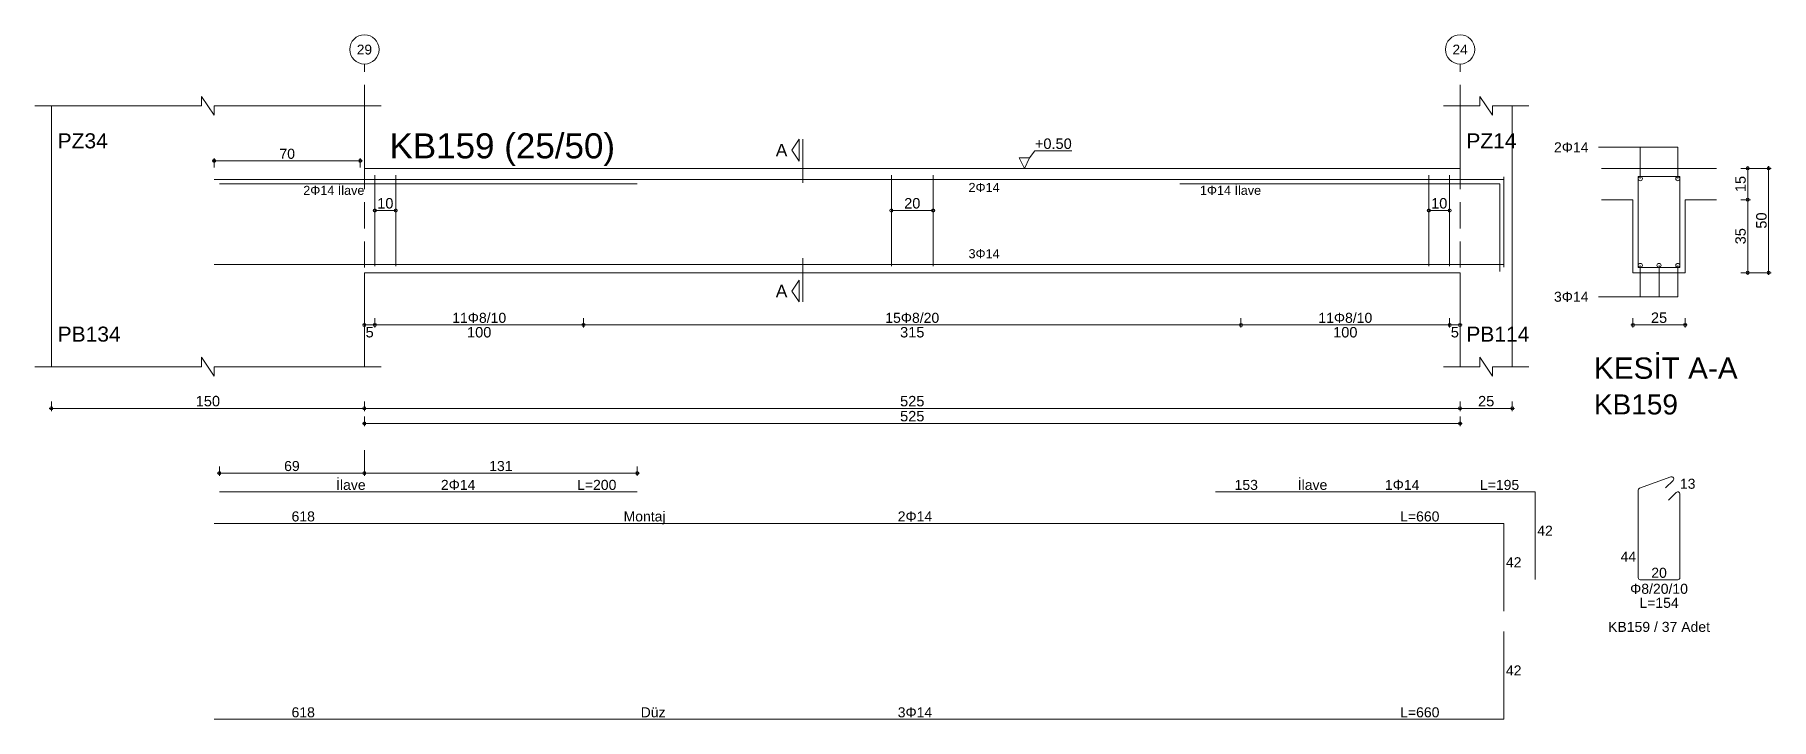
# Model space of a CAD drawing. Header units: millimetres. Extents: x 23801 to 80069, y 9628 to 14137.
# Drawn here: x 27788 to 29036, y 10532 to 11024 of the extents above; entities that cross this region are included whole.
import ezdxf

# ---------------------------------------------------------------- set-up
doc = ezdxf.new("R2010")
doc.units = ezdxf.units.MM
doc.linetypes.add('DASHDOT2', pattern=[12.7, 6.35, -3.175, 0, -3.175])
doc.linetypes.add('DASHED4', pattern=[18.75, 12.5, -6.25])
doc.layers.add('aks', color=251, linetype='DASHDOT2', lineweight=35)
for name, color, linetype in [('Donatı Topl. Uzun. Yazısı', 7, 'Continuous'), ('Donatı Uz. Yazısı', 7, 'Continuous'), ('Donatı Yazısı', 7, 'Continuous'), ('Donatı Çizgisi', 7, 'Continuous'), ('Kiriş', 7, 'Continuous'), ('Standart', 7, 'Continuous'), ('Ölçülendirme', 7, 'Continuous')]:
    doc.layers.add(name, color=color, linetype=linetype)
doc.styles.add('arial_1_18', font='arial.ttf', dxfattribs={"height": 0.2})

# ---------------------------------------------------------------- blocks, each defined once
blk = doc.blocks.new('IDE143Entity7363')
at = {"layer": 'aks', "color": 30, "linetype": 'DASHED4', "lineweight": 5}
for points in [[(15205.74, 2016.8), (15205.74, 2151.8)], [(15730.74, 2016.8), (15730.74, 2151.8)], [(15205.74, 1955.8), (15205.74, 1966.8)]]:
    blk.add_lwpolyline(points, dxfattribs=at)
at = {"layer": 'aks', "color": 1, "linetype": 'Continuous', "lineweight": 5}
for centre in [(15205.74, 2158.8), (15730.74, 2158.8)]:
    blk.add_circle(centre, 7, dxfattribs=at)
at = {"layer": 'Donatı Çizgisi', "color": 5, "linetype": 'Continuous', "lineweight": 5}
for points in [[(15210.74, 2055), (15210.74, 2098.6)], [(15220.74, 2055), (15220.74, 2098.6)], [(15458.24, 2055), (15458.24, 2098.6)], [(15478.24, 2055), (15478.24, 2098.6)], [(15715.74, 2055), (15715.74, 2098.6)], [(15725.74, 2055), (15725.74, 2098.6)], [(15751.74, 2054.4), (15751.74, 2097.8)], [(15816.07, 2054.3), (15816.07, 2097.9)], [(15816.07, 2097.9), (15836.07, 2097.9)], [(15836.07, 2054.3), (15836.07, 2097.9)], [(15133.74, 2096.4), (15751.74, 2096.4)], [(15136.24, 2094.4), (15336.49, 2094.4)], [(15596.49, 2094.4), (15749.74, 2094.4)], [(15749.74, 2052.4), (15749.74, 2094.4)], [(15133.74, 2055.8), (15751.74, 2055.8)], [(15816.07, 2054.3), (15836.07, 2054.3)], [(15816.07, 1905.72), (15816.07, 1947.59)], [(15816.75, 1948.54), (15831.75, 1954.01)], [(15829.18, 1948.69), (15832.82, 1952.33)], [(15136.24, 1946.8), (15336.49, 1946.8)], [(15613.49, 1946.8), (15766.74, 1946.8)], [(15766.74, 1904.8), (15766.74, 1946.8)], [(15830.56, 1942.78), (15834.33, 1946.56)], [(15836.07, 1905.72), (15836.07, 1945.84)], [(15133.74, 1931.7), (15751.74, 1931.7)], [(15751.74, 1889.7), (15751.74, 1931.7)], [(15817.09, 1904.7), (15835.05, 1904.7)], [(15751.74, 1837.85), (15751.74, 1879.85)], [(15133.74, 1837.85), (15751.74, 1837.85)]]:
    blk.add_lwpolyline(points, dxfattribs=at)
for centre in [(15817.07, 2096.9), (15835.07, 2096.9), (15817.07, 2055.3), (15826.07, 2055.3), (15835.07, 2055.3)]:
    blk.add_circle(centre, 1, dxfattribs=at)
for centre, start, end in [((15817.09, 1947.59), 110, 180), ((15832.1, 1953.05), 315, 110), ((15835.05, 1945.84), 0, 135), ((15817.09, 1905.72), 180, 270), ((15835.05, 1905.72), 270, 0)]:
    blk.add_arc(centre, 1.02, start, end, dxfattribs=at)
at = {"layer": 'Kiriş', "color": 1, "linetype": 'Continuous', "lineweight": 5}
for points in [[(15047.74, 2131.8), (15127.74, 2131.8)], [(15055.74, 2006.8), (15055.74, 2131.8)], [(15127.74, 2131.8), (15127.74, 2136.3)], [(15133.74, 2127.3), (15127.74, 2136.3)], [(15133.74, 2127.3), (15133.74, 2131.8)], [(15133.74, 2131.8), (15213.74, 2131.8)], [(15205.74, 2101.8), (15205.74, 2131.8)], [(15722.74, 2131.8), (15740.24, 2131.8)], [(15730.74, 2101.8), (15730.74, 2131.8)], [(15740.24, 2131.8), (15740.24, 2136.3)], [(15746.24, 2127.3), (15740.24, 2136.3)], [(15746.24, 2131.8), (15763.74, 2131.8)], [(15746.24, 2127.3), (15746.24, 2131.8)], [(15755.74, 2006.8), (15755.74, 2131.8)], [(15205.74, 2101.8), (15730.74, 2101.8)], [(15798.57, 2101.8), (15853.57, 2101.8)], [(15798.57, 2086.8), (15813.57, 2086.8)], [(15813.57, 2051.8), (15813.57, 2086.8)], [(15838.57, 2086.8), (15853.57, 2086.8)], [(15838.57, 2051.8), (15838.57, 2086.8)], [(15205.74, 2051.8), (15730.74, 2051.8)], [(15205.74, 2006.8), (15205.74, 2051.8)], [(15730.74, 2006.8), (15730.74, 2051.8)], [(15813.57, 2051.8), (15838.57, 2051.8)], [(15047.74, 2006.8), (15127.74, 2006.8)], [(15133.74, 2002.3), (15127.74, 2011.3)], [(15127.74, 2006.8), (15127.74, 2011.3)], [(15133.74, 2006.8), (15213.74, 2006.8)], [(15133.74, 2002.3), (15133.74, 2006.8)], [(15722.74, 2006.8), (15740.24, 2006.8)], [(15746.24, 2002.3), (15740.24, 2011.3)], [(15740.24, 2006.8), (15740.24, 2011.3)], [(15746.24, 2006.8), (15763.74, 2006.8)], [(15746.24, 2002.3), (15746.24, 2006.8)]]:
    blk.add_lwpolyline(points, dxfattribs=at)
at = {"layer": 'Ölçülendirme', "color": 1, "linetype": 'Continuous', "lineweight": 5}
for points in [[(15410.49, 2110.55), (15413.99, 2115.8)], [(15413.99, 2105.3), (15413.99, 2115.8)], [(15415.74, 2094.8), (15415.74, 2115.8)], [(15132.74, 2105.4), (15204.74, 2105.4)], [(15133.74, 2102.15), (15133.74, 2106.65)], [(15203.74, 2102.15), (15203.74, 2106.65)], [(15413.99, 2105.3), (15410.49, 2110.55)], [(15521.99, 2101.8), (15519.49, 2106.8)], [(15519.49, 2106.8), (15524.49, 2106.8)], [(15524.49, 2106.8), (15521.99, 2101.8)], [(15524.49, 2106.8), (15526.99, 2110.13)], [(15526.99, 2110.13), (15544.67, 2110.13)], [(15797.07, 2111.9), (15835.07, 2111.9)], [(15817.07, 2096.9), (15817.07, 2111.9)], [(15835.07, 2096.9), (15835.07, 2111.9)], [(15521.99, 2101.8), (15521.99, 2101.8)], [(15865.32, 2101.8), (15879.82, 2101.8)], [(15868.57, 2050.8), (15868.57, 2102.8)], [(15878.57, 2050.8), (15878.57, 2102.8)], [(15210.74, 2081.6), (15220.74, 2081.6)], [(15458.24, 2081.6), (15478.24, 2081.6)], [(15715.74, 2081.6), (15725.74, 2081.6)], [(15865.32, 2086.8), (15869.82, 2086.8)], [(15415.74, 2037.8), (15415.74, 2058.8)], [(15817.07, 2040.3), (15817.07, 2055.3)], [(15826.07, 2040.3), (15826.07, 2055.3)], [(15835.07, 2040.3), (15835.07, 2055.3)], [(15410.49, 2043.05), (15413.99, 2048.3)], [(15413.99, 2037.8), (15413.99, 2048.3)], [(15865.32, 2051.8), (15879.82, 2051.8)], [(15413.99, 2037.8), (15410.49, 2043.05)], [(15797.07, 2040.3), (15835.07, 2040.3)], [(15204.74, 2026.8), (15731.74, 2026.8)], [(15205.74, 2025.55), (15205.74, 2030.05)], [(15210.74, 2025.55), (15210.74, 2030.05)], [(15310.74, 2025.55), (15310.74, 2030.05)], [(15625.74, 2025.55), (15625.74, 2030.05)], [(15725.74, 2025.55), (15725.74, 2030.05)], [(15730.74, 2025.55), (15730.74, 2030.05)], [(15812.57, 2026.8), (15839.57, 2026.8)], [(15813.57, 2025.55), (15813.57, 2030.05)], [(15838.57, 2025.55), (15838.57, 2030.05)], [(15055.74, 1985.55), (15055.74, 1990.05)], [(15205.74, 1985.55), (15205.74, 1990.05)], [(15730.74, 1985.55), (15730.74, 1990.05)], [(15755.74, 1985.55), (15755.74, 1990.05)], [(15054.74, 1986.8), (15756.74, 1986.8)], [(15205.74, 1978.35), (15205.74, 1982.85)], [(15730.74, 1978.35), (15730.74, 1982.85)], [(15204.74, 1979.6), (15731.74, 1979.6)], [(15135.24, 1955.8), (15206.74, 1955.8)], [(15136.24, 1954.55), (15136.24, 1959.05)], [(15204.74, 1955.8), (15337.49, 1955.8)], [(15205.74, 1954.55), (15205.74, 1959.05)], [(15205.74, 1954.55), (15205.74, 1959.05)], [(15336.49, 1954.55), (15336.49, 1959.05)]]:
    blk.add_lwpolyline(points, dxfattribs=at)
for centre in [(15133.74, 2105.4), (15203.74, 2105.4), (15868.57, 2101.8), (15878.57, 2101.8), (15210.74, 2081.6), (15220.74, 2081.6), (15458.24, 2081.6), (15478.24, 2081.6), (15715.74, 2081.6), (15725.74, 2081.6), (15868.57, 2086.8), (15868.57, 2051.8), (15878.57, 2051.8), (15205.74, 2026.8), (15210.74, 2026.8), (15210.74, 2026.8), (15310.74, 2026.8), (15310.74, 2026.8), (15625.74, 2026.8), (15625.74, 2026.8), (15725.74, 2026.8), (15725.74, 2026.8), (15730.74, 2026.8), (15813.57, 2026.8), (15838.57, 2026.8), (15055.74, 1986.8), (15205.74, 1986.8), (15205.74, 1986.8), (15730.74, 1986.8), (15730.74, 1986.8), (15755.74, 1986.8), (15205.74, 1979.6), (15730.74, 1979.6), (15136.24, 1955.8), (15205.74, 1955.8), (15205.74, 1955.8), (15336.49, 1955.8)]:
    blk.add_circle(centre, 0.75, dxfattribs=at)
at = {"layer": 'aks', "color": 1, "linetype": 'Continuous', "lineweight": 5, "style": 'arial_1_18'}
for s, p in [('29', (15202.07, 2156.36)), ('24', (15727.07, 2156.36))]:
    blk.add_text(s, height=4.725, dxfattribs=at).set_placement(p)
at = {"layer": 'Donatı Topl. Uzun. Yazısı', "color": 1, "linetype": 'Continuous', "lineweight": 5, "style": 'arial_1_18'}
for s, p in [('L=200', (15307.64, 1947.76)), ('L=195', (15740.24, 1947.76)), ('L=660', (15702.01, 1932.66)), ('L=154', (15816.66, 1891.26)), ('L=660', (15702.01, 1838.81))]:
    blk.add_text(s, height=4.8, dxfattribs=at).set_placement(p)
at = {"layer": 'Donatı Uz. Yazısı', "color": 1, "linetype": 'Continuous', "lineweight": 5, "style": 'arial_1_18'}
for s, p in [('153', (15622.69, 1947.76)), ('13', (15836.07, 1948.3)), ('618', (15170.82, 1932.66)), ('42', (15767.7, 1925.8)), ('42', (15752.7, 1910.7)), ('44', (15807.66, 1913.42)), ('20', (15822.35, 1905.66)), ('42', (15752.7, 1858.85)), ('618', (15170.82, 1838.81))]:
    blk.add_text(s, height=4.8, dxfattribs=at).set_placement(p)
at = {"layer": 'Donatı Yazısı', "color": 5, "linetype": 'Continuous', "lineweight": 5, "style": 'arial_1_18'}
for s, height, p in [('2Φ14', 4.8, (15775.74, 2109.5)), ('2Φ14 İlave', 4.32, (15176.43, 2089.12)), ('1Φ14 İlave', 4.32, (15606.09, 2089.12)), ('3Φ14', 4.8, (15775.74, 2037.9)), ('2Φ14', 4.8, (15242.37, 1947.76)), ('1Φ14', 4.8, (15694.71, 1947.76)), ('2Φ14', 4.8, (15461.28, 1932.66)), ('Φ8/20/10', 4.8, (15812.21, 1897.98)), ('KB159 / 37 Adet', 4.8, (15801.66, 1879.74)), ('3Φ14', 4.8, (15461.28, 1838.81))]:
    blk.add_text(s, height=height, dxfattribs=at).set_placement(p)
for s, p in [('2Φ14', (15495.2, 2090.52)), ('3Φ14', (15495.2, 2058.76))]:
    blk.add_text(s, height=4.32, rotation=360, dxfattribs=at).set_placement(p)
at = {"layer": 'Donatı Yazısı', "color": 1, "linetype": 'Continuous', "lineweight": 5, "style": 'arial_1_18'}
for s, p in [('İlave', (15192.16, 1947.76)), ('İlave', (15652.96, 1947.76)), ('Montaj', (15329.91, 1932.66)), ('Düz', (15338.12, 1838.81))]:
    blk.add_text(s, height=4.8, dxfattribs=at).set_placement(p)
at = {"layer": 'Kiriş', "color": 1, "linetype": 'Continuous', "lineweight": 5, "style": 'arial_1_18'}
for s, height, p in [('PZ34', 7.2, (15058.74, 2111.4)), ('KB159 (25/50)', 12, (15217.74, 2106.6)), ('PZ14', 7.2, (15733.74, 2111.4)), ('PB134', 7.2, (15058.74, 2018.8)), ('PB114', 7.2, (15733.74, 2018.8)), ('KESİT A-A', 10.2, (15794.87, 2001)), ('KB159', 9.6, (15794.87, 1983.92))]:
    blk.add_text(s, height=height, dxfattribs=at).set_placement(p)
at = {"layer": 'Ölçülendirme', "color": 1, "linetype": 'Continuous', "lineweight": 5, "style": 'arial_1_18'}
for s, height, p in [('A', 5.95, (15402.85, 2107.57)), ('+0.50', 5, (15526.99, 2111.13)), ('70', 4.8, (15165.01, 2106.4)), ('A', 5.95, (15402.85, 2040.07)), ('25', 5, (15822.19, 2027.76)), ('5', 5, (15206.3, 2020.8)), ('100', 5, (15254.91, 2020.8)), ('315', 5, (15462.41, 2020.8)), ('100', 5, (15669.91, 2020.8)), ('5', 5, (15726.3, 2020.8)), ('150', 5, (15124.91, 1987.8)), ('525', 5, (15462.41, 1987.8)), ('25', 5, (15739.36, 1987.8)), ('525', 5, (15462.41, 1980.6))]:
    blk.add_text(s, height=height, dxfattribs=at).set_placement(p)
for s, rotation, p in [('15', 90, (15867.61, 2090.42)), ('10', 360, (15211.86, 2082.56)), ('20', 360, (15464.36, 2082.56)), ('10', 360, (15716.86, 2082.56)), ('50', 90, (15877.61, 2072.92)), ('35', 90, (15867.61, 2065.42))]:
    blk.add_text(s, height=5, rotation=rotation, dxfattribs=at).set_placement(p)
at = {"layer": 'Ölçülendirme', "color": 5, "linetype": 'Continuous', "lineweight": 5, "style": 'arial_1_18'}
for s, p in [('11Φ8/10', (15247.81, 2027.8)), ('15Φ8/20', (15455.31, 2027.8)), ('11Φ8/10', (15662.81, 2027.8)), ('69', (15167.26, 1956.8)), ('131', (15265.52, 1956.8))]:
    blk.add_text(s, height=4.8, dxfattribs=at).set_placement(p)

msp = doc.modelspace()

# ---------------------------------------------------------------- block references
at = {"layer": 'Standart', "xscale": 1.5, "yscale": 1.5, "zscale": 1.5}
msp.add_blockref('IDE143Entity7363', (5216.4, 7775.3), dxfattribs=at)

doc.saveas('drawing.dxf')
